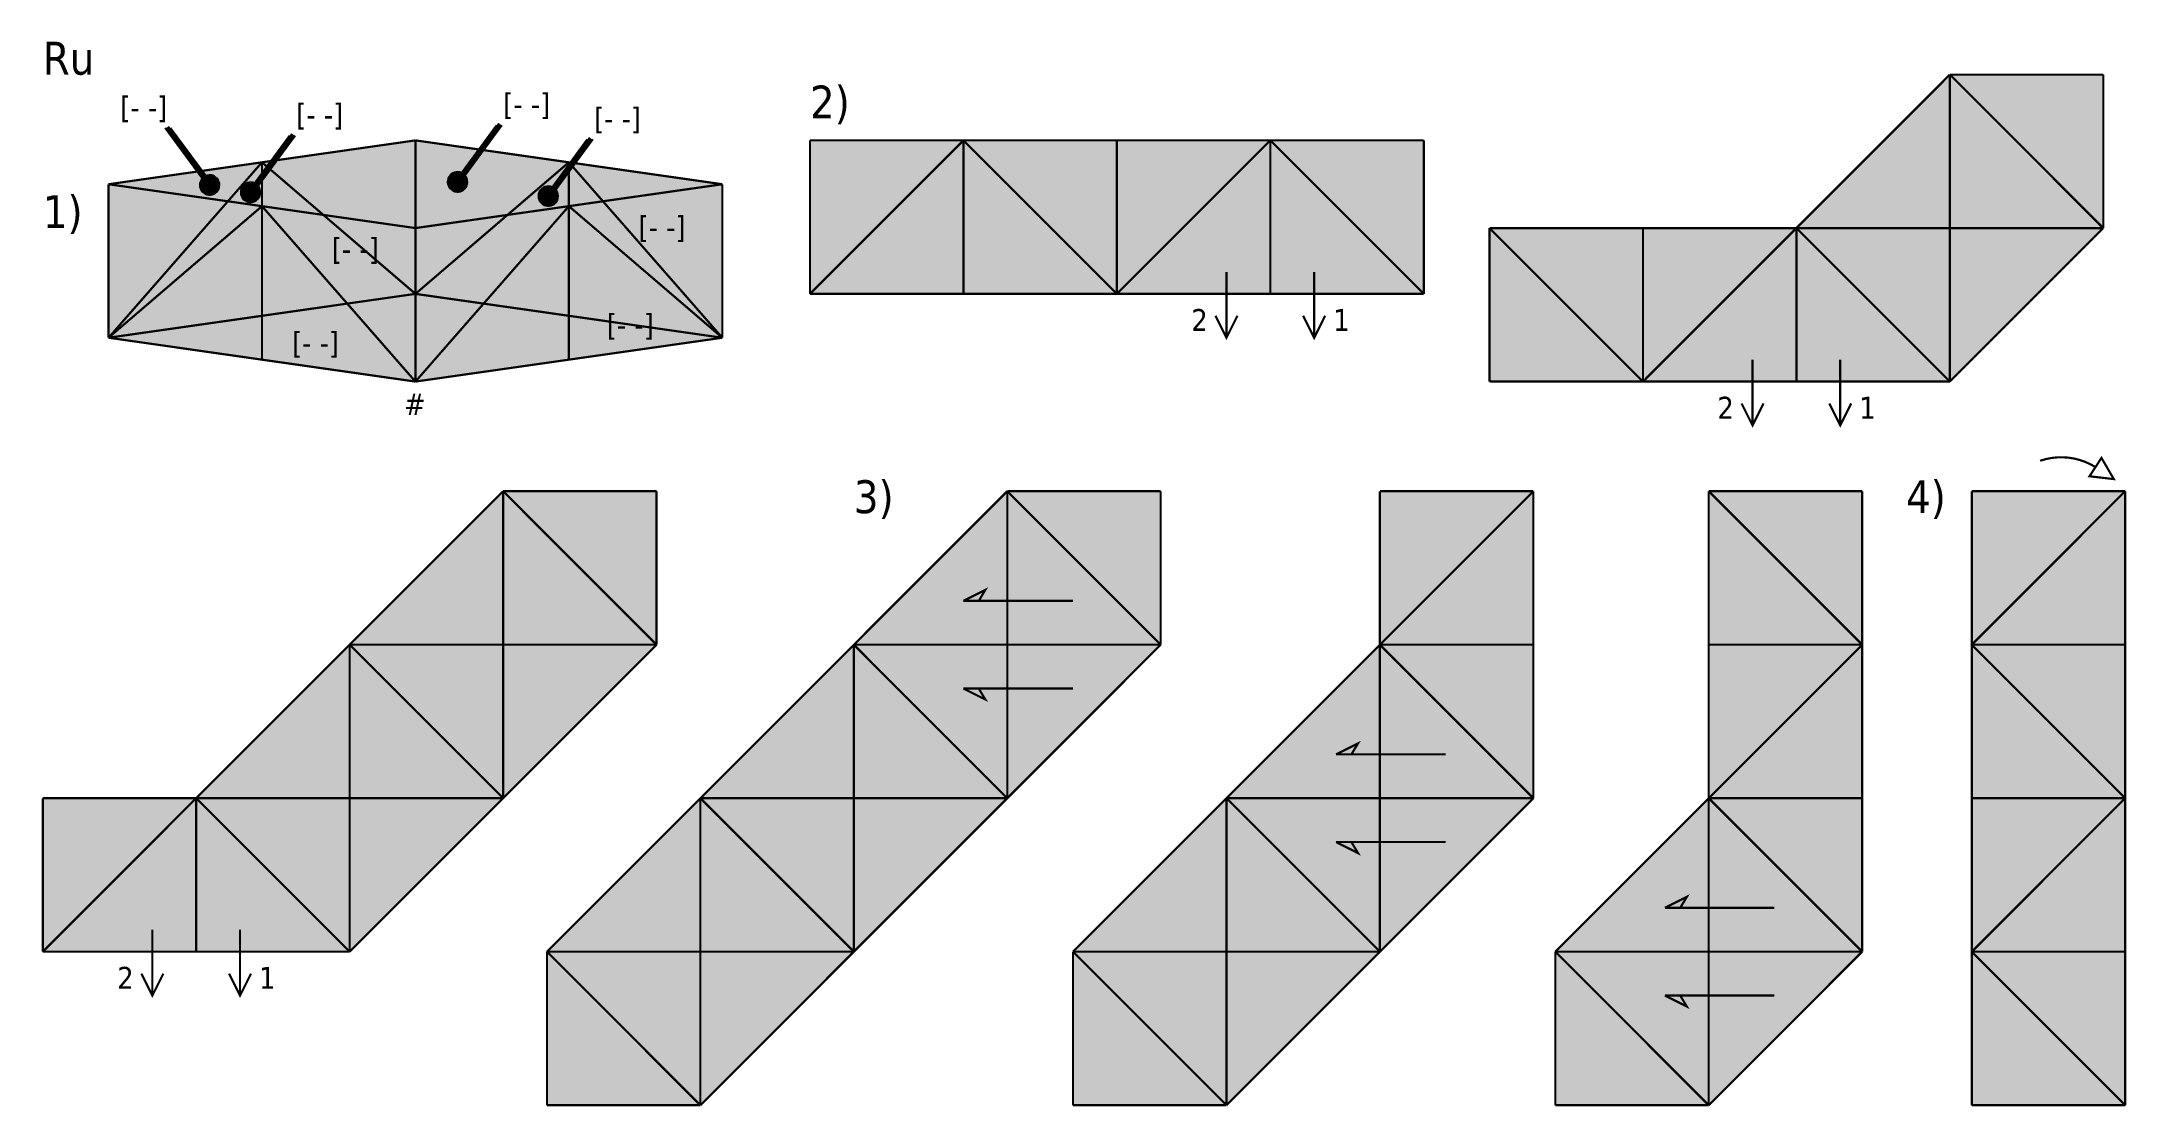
# Model space of a CAD drawing. Header units: inches. Extents: x -12.5 to 77.3, y -38.9 to 8.1.
# Drawn here: x 67.8 to 77.3, y -9.11 to -4.25 of the extents above; entities that cross this region are included whole.
import ezdxf

# ---------------------------------------------------------------- set-up
doc = ezdxf.new("R2010")
doc.units = ezdxf.units.IN
doc.header["$LTSCALE"] = 0.2
doc.header["$MEASUREMENT"] = 0
for name, pattern in [('crease . . . . .', [0.4, 0.2, -0.2]), ('mountain __ . . __ . .', [1.25, 0.5, -0.25, 0, -0.25, 0, -0.25]), ('valley __ __ __', [0.75, 0.5, -0.25])]:
    doc.linetypes.add(name, pattern=pattern)
for name, color, linetype in [('arrow-back', 250, 'Continuous'), ('callout', 254, 'Continuous'), ('edge', 7, 'Continuous'), ('face-1', 151, 'Continuous'), ('face-2', 91, 'Continuous'), ('face-3', 11, 'Continuous'), ('hinge', 250, 'crease . . . . .'), ('mountain', 12, 'mountain __ . . __ . .'), ('valley', 143, 'valley __ __ __'), ('z-labels', 94, 'Continuous'), ('z-pats', 251, 'Continuous')]:
    doc.layers.add(name, color=color, linetype=linetype)
doc.styles.add('labels', font='')
doc.styles.get('labels').set_extended_font_data('Tahoma')

msp = doc.modelspace()

# ---------------------------------------------------------------- texts
at = {"style": 'labels'}
for s, height, p in [('Ru', 0.15, (67.8, -4.4)), ('2', 0.1, (73.039468, -5.569179)), ('1', 0.1, (73.686806, -5.569179)), ('#', 0.1, (69.447963, -5.953122)), ('2', 0.1, (75.439468, -5.969179)), ('1', 0.1, (76.086806, -5.969179)), ('2', 0.1, (68.139468, -8.569179)), ('1', 0.1, (68.786806, -8.569179))]:
    msp.add_text(s, height=height, dxfattribs=at).set_placement(p)
at = {"layer": 'z-labels', "style": 'labels'}
for s, p in [('2)', (71.3, -4.6)), ('1)', (67.8, -5.1)), ('3)', (71.5, -6.4)), ('4)', (76.3, -6.4))]:
    msp.add_text(s, height=0.15, dxfattribs=at).set_placement(p)
at = {"layer": 'z-pats', "style": 'labels'}
for p in [(68.153453, -4.599201), (68.956272, -4.632331), (69.900465, -4.584955), (70.314419, -4.649762), (70.518044, -5.145109), (69.118044, -5.245109), (70.372934, -5.590978), (68.936847, -5.672934)]:
    msp.add_text('[- -]', height=0.1, dxfattribs=at).set_placement(p)

# ---------------------------------------------------------------- linework, layer by layer
for p, q in [((68.527163, -4.87416), (68.3583, -4.64432)), ((68.54328, -4.862319), (68.383118, -4.64432)), ((69.7099, -4.848073), (69.870062, -4.630074)), ((69.726018, -4.859915), (69.89488, -4.630074)), ((68.765707, -4.895448), (68.925869, -4.67745)), ((68.781825, -4.90729), (68.950687, -4.67745)), ((70.123854, -4.91288), (70.284016, -4.694881)), ((70.139972, -4.924721), (70.308834, -4.694881))]:
    msp.add_line(p, q)
at = {"const_width": 0.01}
for points in [[(73.2, -5.3), (73.2, -5.6)], [(73.6, -5.3), (73.6, -5.6)], [(73.15, -5.5), (73.15, -5.5), (73.2, -5.6), (73.25, -5.5)], [(73.55, -5.5), (73.55, -5.5), (73.6, -5.6), (73.65, -5.5)], [(75.6, -5.7), (75.6, -6)], [(76, -5.7), (76, -6)], [(75.55, -5.9), (75.55, -5.9), (75.6, -6), (75.65, -5.9)], [(75.95, -5.9), (75.95, -5.9), (76, -6), (76.05, -5.9)], [(68.3, -8.3), (68.3, -8.6)], [(68.7, -8.3), (68.7, -8.6)], [(68.25, -8.5), (68.25, -8.5), (68.3, -8.6), (68.35, -8.5)], [(68.65, -8.5), (68.65, -8.5), (68.7, -8.6), (68.75, -8.5)]]:
    msp.add_lwpolyline(points, dxfattribs=at)
msp.add_lwpolyline([(76.911664, -6.161141, -0.226312), (77.164368, -6.189976, 0.290796)], format="xyb", dxfattribs=at)
msp.add_lwpolyline([(77.137006, -6.231826), (77.248067, -6.244699), (77.191729, -6.148127)], close=True, dxfattribs=at)
for centre, start, end in [((69.691981, -4.889352), 66.535091, 40.855914), ((68.561199, -4.903598), 139.144086, 113.464909), ((68.747789, -4.936727), 66.535091, 40.855914), ((70.105935, -4.954159), 66.535091, 40.855914)]:
    msp.add_arc(centre, 0.045, start, end)
at = {"layer": 'arrow-back', "const_width": 0.01}
for points in [[(72.07, -6.8), (72.1, -6.75), (72, -6.8)], [(72.5, -6.8), (72, -6.8)], [(72.5, -7.2), (72, -7.2)], [(72.07, -7.2), (72.1, -7.25), (72, -7.2)], [(73.77, -7.5), (73.8, -7.45), (73.7, -7.5)], [(74.2, -7.5), (73.7, -7.5)], [(74.2, -7.9), (73.7, -7.9)], [(73.77, -7.9), (73.8, -7.95), (73.7, -7.9)], [(75.27, -8.2), (75.3, -8.15), (75.2, -8.2)], [(75.7, -8.2), (75.2, -8.2)], [(75.7, -8.6), (75.2, -8.6)], [(75.27, -8.6), (75.3, -8.65), (75.2, -8.6)]]:
    msp.add_lwpolyline(points, dxfattribs=at)
at = {"layer": 'callout', "const_width": 0.02}
for points in [[(68.367468, -4.639909), (68.561199, -4.903598)], [(69.885712, -4.625663), (69.691981, -4.889352)], [(68.941519, -4.673038), (68.747789, -4.936727)], [(70.299666, -4.690469), (70.105935, -4.954159)]]:
    msp.add_lwpolyline(points, dxfattribs=at)
at = {"layer": 'callout', "const_width": 0.04471}
for points in [[(69.691981, -4.866997, 1), (69.691981, -4.911707, 1)], [(68.561199, -4.881243, -1), (68.561199, -4.925953, -1)], [(68.747789, -4.914372, 1), (68.747789, -4.959082, 1)], [(70.105935, -4.931803, 1), (70.105935, -4.976514, 1)]]:
    msp.add_lwpolyline(points, format="xyb", close=True, dxfattribs=at)
at = {"layer": 'edge', "const_width": 0.01}
for points in [[(75.8, -5.1), (76.5, -4.4)], [(76.5, -4.4), (77.2, -4.4)], [(77.2, -4.4), (77.2, -5.1)], [(68.8, -4.8), (69.5, -4.7)], [(69.5, -4.7), (70.2, -4.8)], [(71.3, -5.4), (71.3, -4.7)], [(71.3, -4.7), (72, -4.7)], [(72, -4.7), (72.7, -4.7)], [(72.7, -4.7), (73.4, -4.7)], [(73.4, -4.7), (74.1, -5.4)], [(73.4, -4.7), (74.1, -4.7)], [(74.1, -4.7), (74.1, -5.4)], [(68.1, -4.9), (68.8, -4.8)], [(70.2, -4.8), (70.9, -4.9)], [(68.1, -5.6), (68.1, -4.9)], [(68.1, -4.9), (68.8, -5)], [(70.2, -5), (70.9, -4.9)], [(70.9, -4.9), (70.9, -5.6)], [(68.8, -5), (69.5, -5.1)], [(69.5, -5.1), (70.2, -5)], [(74.4, -5.1), (75.1, -5.1)], [(74.4, -5.1), (74.4, -5.8)], [(75.1, -5.1), (75.8, -5.1)], [(75.8, -5.1), (76.5, -5.8)], [(76.5, -5.8), (77.2, -5.1)], [(68.8, -5.5), (69.5, -5.4)], [(69.5, -5.4), (70.2, -5.5)], [(71.3, -5.4), (72, -5.4)], [(72, -5.4), (72.7, -5.4)], [(72.7, -5.4), (73.4, -5.4)], [(73.4, -5.4), (74.1, -5.4)], [(68.1, -5.6), (68.8, -5.5)], [(70.2, -5.5), (70.9, -5.6)], [(68.1, -5.6), (68.8, -5.7)], [(70.2, -5.7), (70.9, -5.6)], [(68.8, -5.7), (69.5, -5.8)], [(69.5, -5.8), (70.2, -5.7)], [(74.4, -5.8), (75.1, -5.8)], [(75.1, -5.8), (75.8, -5.8)], [(75.8, -5.8), (76.5, -5.8)], [(69.2, -7), (69.9, -6.3)], [(69.9, -6.3), (70.6, -6.3)], [(70.6, -6.3), (70.6, -7)], [(71.5, -7), (72.2, -6.3)], [(72.2, -6.3), (72.9, -6.3)], [(72.9, -6.3), (72.9, -7)], [(74.6, -6.3), (73.9, -6.3)], [(73.9, -6.3), (73.9, -7)], [(74.6, -7), (74.6, -6.3)], [(75.4, -6.3), (76.1, -6.3)], [(75.4, -7), (75.4, -6.3)], [(76.1, -6.3), (76.1, -7)], [(77.3, -6.3), (76.6, -6.3)], [(76.6, -6.3), (76.6, -7)], [(77.3, -7), (77.3, -6.3)], [(69.2, -7), (68.5, -7.7)], [(69.9, -7.7), (70.6, -7)], [(71.5, -7), (70.8, -7.7)], [(72.2, -7.7), (72.9, -7)], [(73.9, -7), (73.2, -7.7)], [(74.6, -7), (74.6, -7.7)], [(75.4, -7), (75.4, -7.7)], [(76.1, -7.7), (76.1, -7)], [(76.6, -7.7), (76.6, -7)], [(77.3, -7), (77.3, -7.7)], [(67.8, -8.4), (67.8, -7.7)], [(67.8, -7.7), (68.5, -7.7)], [(68.5, -7.7), (69.2, -8.4)], [(69.2, -8.4), (69.9, -7.7)], [(70.8, -7.7), (70.1, -8.4)], [(71.5, -8.4), (72.2, -7.7)], [(73.2, -7.7), (72.5, -8.4)], [(73.9, -8.4), (74.6, -7.7)], [(75.4, -7.7), (74.7, -8.4)], [(76.1, -7.7), (76.1, -8.4)], [(76.6, -7.7), (76.6, -8.4)], [(77.3, -7.7), (77.3, -8.4)], [(67.8, -8.4), (68.5, -8.4)], [(68.5, -8.4), (69.2, -8.4)], [(70.1, -8.4), (70.1, -9.1)], [(70.8, -9.1), (71.5, -8.4)], [(72.5, -8.4), (72.5, -9.1)], [(73.2, -9.1), (73.9, -8.4)], [(74.7, -8.4), (74.7, -9.1)], [(75.4, -9.1), (76.1, -8.4)], [(76.6, -8.4), (76.6, -9.1)], [(77.3, -8.4), (77.3, -9.1)], [(70.1, -9.1), (70.8, -9.1)], [(72.5, -9.1), (73.2, -9.1)], [(74.7, -9.1), (75.4, -9.1)], [(76.6, -9.1), (77.3, -9.1)]]:
    msp.add_lwpolyline(points, dxfattribs=at)
at = {"layer": 'face-1'}
for points in [[(76.5, -4.4), (77.2, -5.1), (77.2, -4.4)], [(72, -4.7), (71.3, -4.7), (72, -4.7), (71.3, -5.4)], [(71.3, -5.4), (72, -4.7), (72, -5.4)], [(72.7, -5.4), (72, -5.4), (72, -4.7)], [(72, -4.7), (72.7, -5.4), (72.7, -4.7)], [(73.4, -4.7), (72.7, -4.7), (73.4, -4.7), (72.7, -5.4)], [(72.7, -5.4), (73.4, -4.7), (73.4, -5.4)], [(74.1, -5.4), (73.4, -5.4), (73.4, -4.7)], [(73.4, -4.7), (74.1, -5.4), (74.1, -4.7)], [(68.8, -5), (68.1, -4.9), (68.8, -5), (68.1, -5.6)], [(70.2, -5), (70.9, -5.6), (70.9, -4.9)], [(68.1, -5.6), (68.8, -5), (68.8, -5.7)], [(69.5, -5.8), (68.8, -5.7), (68.8, -5)], [(68.8, -5), (69.5, -5.8), (69.5, -5.1)], [(70.2, -5), (69.5, -5.1), (70.2, -5), (69.5, -5.8)], [(69.5, -5.8), (70.2, -5), (70.2, -5.7)], [(70.9, -5.6), (70.2, -5.7), (70.2, -5)], [(75.1, -5.8), (74.4, -5.8), (75.1, -5.8), (74.4, -5.1)], [(74.4, -5.1), (75.1, -5.8), (75.1, -5.1)], [(75.8, -5.1), (75.1, -5.1), (75.1, -5.8)], [(75.1, -5.8), (75.8, -5.1), (75.8, -5.8)], [(76.5, -5.8), (75.8, -5.8), (76.5, -5.8), (75.8, -5.1)], [(69.9, -6.3), (70.6, -7), (70.6, -6.3)], [(72.2, -6.3), (72.9, -7), (72.9, -6.3)], [(74.6, -6.3), (73.9, -7), (73.9, -6.3)], [(75.4, -6.3), (76.1, -7), (76.1, -6.3)], [(77.3, -6.3), (76.6, -7), (76.6, -6.3)], [(68.5, -7.7), (67.8, -7.7), (68.5, -7.7), (67.8, -8.4)], [(67.8, -8.4), (68.5, -7.7), (68.5, -8.4)], [(69.2, -8.4), (68.5, -8.4), (68.5, -7.7)], [(70.8, -9.1), (70.1, -9.1), (70.8, -9.1), (70.1, -8.4)], [(73.2, -9.1), (72.5, -9.1), (73.2, -9.1), (72.5, -8.4)], [(75.4, -9.1), (74.7, -9.1), (75.4, -9.1), (74.7, -8.4)], [(77.3, -9.1), (76.6, -9.1), (77.3, -9.1), (76.6, -8.4)]]:
    msp.add_solid(points, dxfattribs=at)
at = {"layer": 'face-2'}
for points in [[(68.8, -4.8), (69.5, -5.4), (69.5, -4.7)], [(70.2, -4.8), (69.5, -4.7), (70.2, -4.8), (69.5, -5.4)], [(68.8, -4.8), (68.1, -4.9), (68.8, -4.8), (68.1, -5.6)], [(68.1, -5.6), (68.8, -4.8), (68.8, -5.5)], [(69.5, -5.4), (68.8, -5.5), (68.8, -4.8)], [(69.5, -5.4), (70.2, -4.8), (70.2, -5.5)], [(70.9, -5.6), (70.2, -5.5), (70.2, -4.8)], [(70.2, -4.8), (70.9, -5.6), (70.9, -4.9)]]:
    msp.add_solid(points, dxfattribs=at)
at = {"layer": 'face-3'}
for points in [[(75.8, -5.1), (76.5, -4.4), (76.5, -5.1)], [(77.2, -5.1), (76.5, -5.1), (76.5, -4.4)], [(75.8, -5.1), (76.5, -5.8), (76.5, -5.1)], [(77.2, -5.1), (76.5, -5.1), (76.5, -5.8)], [(69.2, -7), (69.9, -6.3), (69.9, -7)], [(70.6, -7), (69.9, -7), (69.9, -6.3)], [(71.5, -7), (72.2, -6.3), (72.2, -7)], [(72.9, -7), (72.2, -7), (72.2, -6.3)], [(73.9, -7), (74.6, -6.3), (74.6, -7)], [(76.1, -7), (75.4, -6.3), (75.4, -7)], [(76.6, -7), (77.3, -6.3), (77.3, -7)], [(68.5, -7.7), (69.2, -7.7), (69.2, -7)], [(69.2, -7), (69.9, -7.7), (69.9, -7)], [(69.2, -7), (69.2, -7.7), (69.9, -7.7)], [(70.6, -7), (69.9, -7), (69.9, -7.7)], [(70.8, -7.7), (71.5, -7.7), (71.5, -7)], [(71.5, -7), (72.2, -7.7), (72.2, -7)], [(71.5, -7), (71.5, -7.7), (72.2, -7.7)], [(72.9, -7), (72.2, -7), (72.2, -7.7)], [(73.2, -7.7), (73.9, -7.7), (73.9, -7)], [(73.9, -7), (74.6, -7.7), (74.6, -7)], [(73.9, -7), (73.9, -7.7), (74.6, -7.7)], [(76.1, -7), (75.4, -7.7), (75.4, -7)], [(75.4, -7.7), (76.1, -7.7), (76.1, -7)], [(76.6, -7), (77.3, -7.7), (77.3, -7)], [(77.3, -7.7), (76.6, -7.7), (76.6, -7)], [(68.5, -7.7), (69.2, -8.4), (69.2, -7.7)], [(69.9, -7.7), (69.2, -7.7), (69.9, -7.7), (69.2, -8.4)], [(70.1, -8.4), (70.8, -8.4), (70.8, -7.7)], [(70.8, -7.7), (71.5, -8.4), (71.5, -7.7)], [(70.8, -7.7), (70.8, -8.4), (71.5, -8.4)], [(72.2, -7.7), (71.5, -7.7), (72.2, -7.7), (71.5, -8.4)], [(72.5, -8.4), (73.2, -8.4), (73.2, -7.7)], [(73.2, -7.7), (73.9, -8.4), (73.9, -7.7)], [(73.2, -7.7), (73.2, -8.4), (73.9, -8.4)], [(74.6, -7.7), (73.9, -7.7), (74.6, -7.7), (73.9, -8.4)], [(74.7, -8.4), (75.4, -8.4), (75.4, -7.7)], [(75.4, -7.7), (76.1, -8.4), (76.1, -7.7)], [(75.4, -7.7), (75.4, -8.4), (76.1, -8.4)], [(77.3, -7.7), (76.6, -8.4), (76.6, -7.7)], [(76.6, -8.4), (77.3, -8.4), (77.3, -7.7)], [(70.1, -8.4), (70.8, -9.1), (70.8, -8.4)], [(71.5, -8.4), (70.8, -8.4), (70.8, -9.1)], [(72.5, -8.4), (73.2, -9.1), (73.2, -8.4)], [(73.9, -8.4), (73.2, -8.4), (73.2, -9.1)], [(74.7, -8.4), (75.4, -9.1), (75.4, -8.4)], [(76.1, -8.4), (75.4, -8.4), (75.4, -9.1)], [(76.6, -8.4), (77.3, -9.1), (77.3, -8.4)]]:
    msp.add_solid(points, dxfattribs=at)
at = {"layer": 'hinge', "const_width": 0.01}
for points in [[(76.5, -5.1), (76.5, -4.4)], [(76.5, -4.4), (77.2, -5.1)], [(71.3, -5.4), (72, -4.7)], [(72, -4.7), (72.7, -5.4)], [(72, -5.4), (72, -4.7)], [(72.7, -5.4), (73.4, -4.7)], [(72.7, -4.7), (72.7, -5.4)], [(73.4, -5.4), (73.4, -4.7)], [(68.1, -5.6), (68.8, -4.8)], [(68.8, -4.8), (69.5, -5.4)], [(68.8, -5.5), (68.8, -4.8)], [(69.5, -5.4), (70.2, -4.8)], [(70.2, -4.8), (70.9, -5.6)], [(70.2, -5.5), (70.2, -4.8)], [(68.1, -5.6), (68.8, -5)], [(68.8, -5), (69.5, -5.8)], [(68.8, -5.7), (68.8, -5)], [(69.5, -5.8), (70.2, -5)], [(70.2, -5), (70.9, -5.6)], [(70.2, -5.7), (70.2, -5)], [(74.4, -5.1), (75.1, -5.8)], [(75.1, -5.8), (75.8, -5.1)], [(75.1, -5.1), (75.1, -5.8)], [(75.8, -5.8), (75.8, -5.1)], [(75.8, -5.1), (76.5, -5.1)], [(76.5, -5.1), (76.5, -5.8)], [(76.5, -5.1), (77.2, -5.1)], [(69.9, -7), (69.9, -6.3)], [(69.9, -6.3), (70.6, -7)], [(72.2, -6.3), (72.9, -7)], [(73.9, -7), (74.6, -6.3)], [(76.1, -7), (75.4, -6.3)], [(76.6, -7), (77.3, -6.3)], [(69.2, -7), (69.9, -7)], [(69.2, -7.7), (69.2, -7)], [(69.2, -7), (69.9, -7.7)], [(69.9, -7), (69.9, -7.7)], [(69.9, -7), (70.6, -7)], [(71.5, -7), (72.2, -7)], [(71.5, -7.7), (71.5, -7)], [(71.5, -7), (72.2, -7.7)], [(72.2, -7), (72.9, -7)], [(73.9, -7), (74.6, -7)], [(73.9, -7), (74.6, -7.7)], [(76.1, -7), (75.4, -7)], [(76.1, -7), (75.4, -7.7)], [(76.6, -7), (77.3, -7)], [(76.6, -7), (77.3, -7.7)], [(67.8, -8.4), (68.5, -7.7)], [(68.5, -8.4), (68.5, -7.7)], [(68.5, -7.7), (69.2, -7.7)], [(69.2, -7.7), (69.2, -8.4)], [(69.2, -7.7), (69.9, -7.7)], [(70.8, -7.7), (71.5, -7.7)], [(70.8, -7.7), (70.8, -8.4)], [(71.5, -8.4), (70.8, -7.7)], [(71.5, -7.7), (71.5, -8.4)], [(71.5, -7.7), (72.2, -7.7)], [(73.2, -7.7), (73.9, -7.7)], [(73.2, -7.7), (73.2, -8.4)], [(73.9, -8.4), (73.2, -7.7)], [(73.9, -7.7), (74.6, -7.7)], [(75.4, -7.7), (76.1, -7.7)], [(76.1, -8.4), (75.4, -7.7)], [(77.3, -7.7), (76.6, -7.7)], [(77.3, -7.7), (76.6, -8.4)], [(70.1, -8.4), (70.8, -9.1)], [(70.8, -8.4), (70.1, -8.4)], [(70.8, -8.4), (70.8, -9.1)], [(70.8, -8.4), (71.5, -8.4)], [(72.5, -8.4), (73.2, -9.1)], [(73.2, -8.4), (72.5, -8.4)], [(73.2, -8.4), (73.2, -9.1)], [(73.2, -8.4), (73.9, -8.4)], [(74.7, -8.4), (75.4, -9.1)], [(75.4, -8.4), (74.7, -8.4)], [(75.4, -8.4), (76.1, -8.4)], [(76.6, -8.4), (77.3, -9.1)], [(77.3, -8.4), (76.6, -8.4)]]:
    msp.add_lwpolyline(points, dxfattribs=at)
at = {"layer": 'mountain', "const_width": 0.01}
for points in [[(69.5, -5.1), (69.5, -5.8)], [(72.2, -7), (72.2, -6.3)], [(72.2, -7), (72.2, -7.7)], [(73.9, -7.7), (73.9, -7)], [(73.9, -7.7), (73.9, -8.4)], [(75.4, -7.7), (75.4, -8.4)], [(75.4, -8.4), (75.4, -9.1)]]:
    msp.add_lwpolyline(points, dxfattribs=at)
at = {"layer": 'valley', "const_width": 0.01}
msp.add_lwpolyline([(69.5, -4.7), (69.5, -5.4)], dxfattribs=at)

msp.set_redraw_order([(e.dxf.handle, doc.entitydb.next_handle()) for e in msp.query("TEXT MTEXT ATTDEF DIMENSION ARC_DIMENSION")])  # texts and dimensions are drawn at this point

doc.saveas('drawing.dxf')
